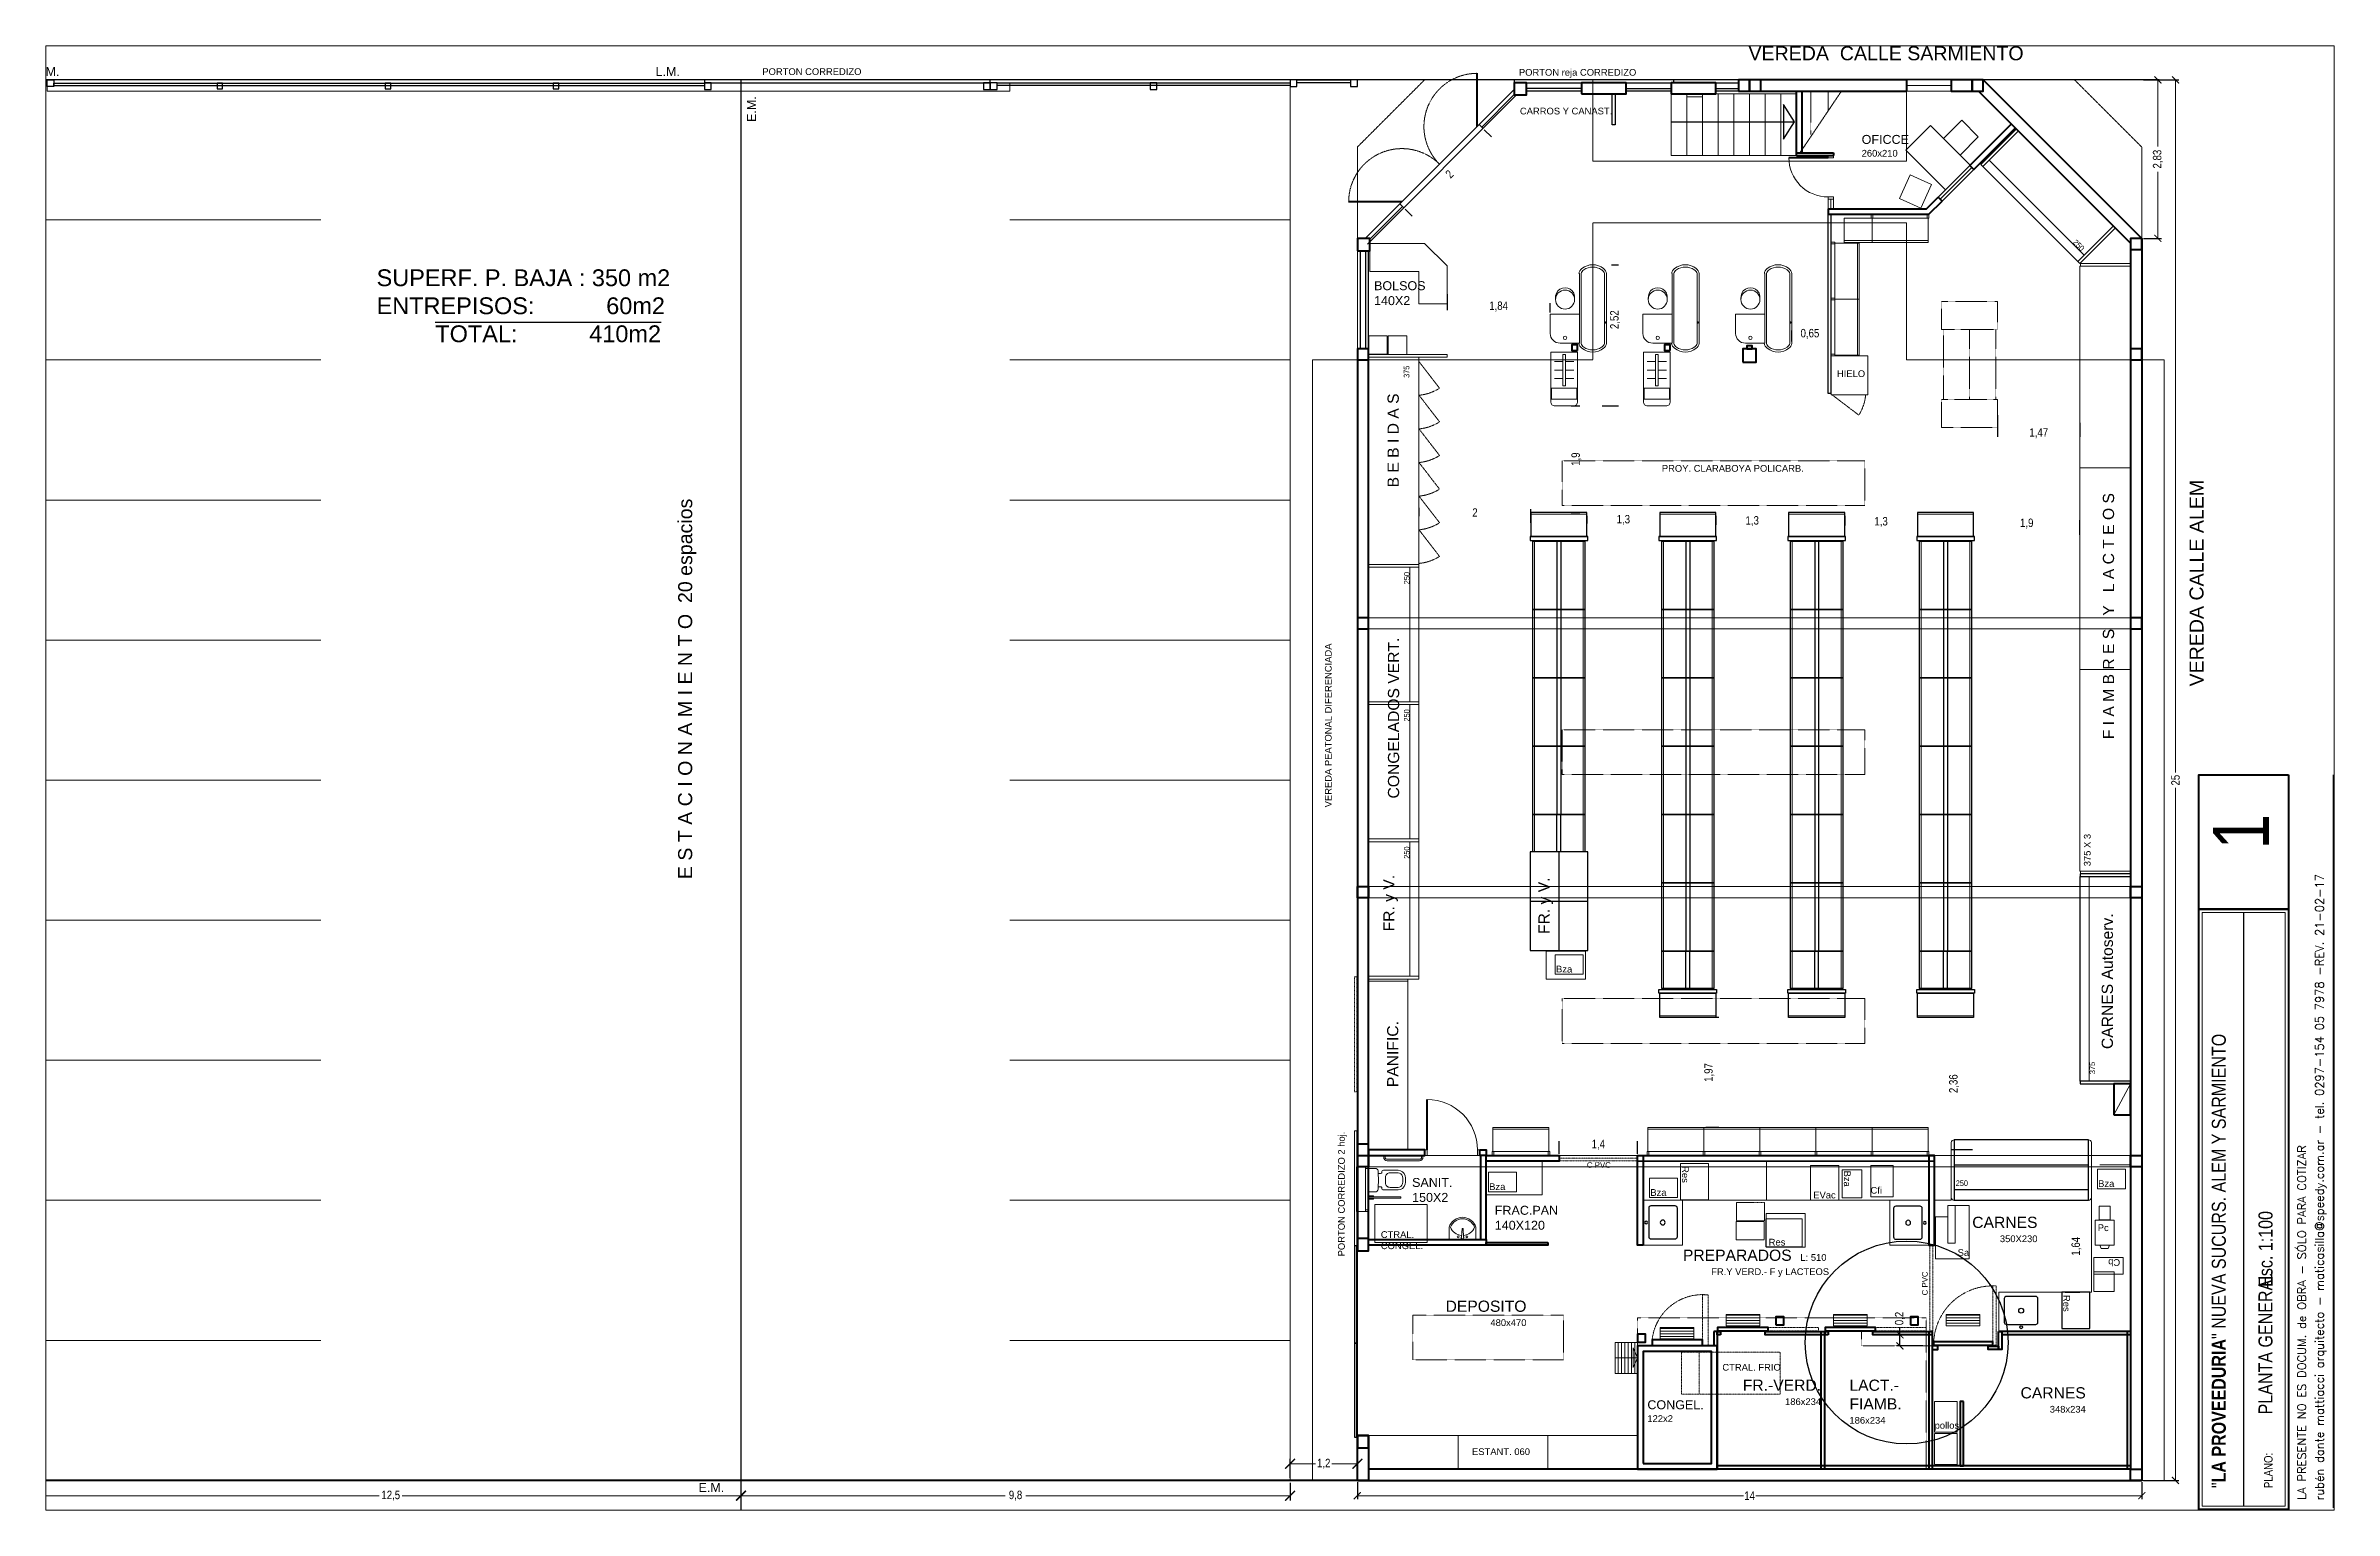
# Paper-space layout 'P.BAJA' of a CAD drawing. Header units: millimetres. Extents: x 0 to 1276, y 0 to 261.
# Drawn here: x 0 to 408.4, y 0 to 261.4 of the extents above; entities outside this region: 2.
# The model-space entities are those that its viewports show. They can reach past a viewport. Long polylines and large blocks are cut down to what shows.
import ezdxf

# ---------------------------------------------------------------- set-up
doc = ezdxf.new("R2010")
doc.units = ezdxf.units.MM
doc.header["$PDMODE"] = 3
doc.linetypes.add('ACAD_ISO02W100', pattern=[15, 12, -3])
doc.linetypes.add('ACAD_ISO04W100', pattern=[30, 24, -3, 0, -3])
for name, color, linetype, lineweight in [('artefactos sanitarios', 7, 'Continuous', 13), ('CAMARAS', 7, 'Continuous', 40), ('CARPINTERIA', 7, 'Continuous', 9), ('COLUMNAS', 7, 'Continuous', 40), ('COTAS', 7, 'Continuous', 13), ('EQUIPAMIENTO', 7, 'Continuous', 15), ('EQUIPAVENTAS', 7, 'Continuous', 18), ('ESCALERA', 7, 'Continuous', 20), ('GONDSinFRIO', 7, 'Continuous', 15), ('MAQ ConFRIO', 7, 'Continuous', 20), ('MESADAS', 7, 'Continuous', 13), ('MUROS020', 7, 'Continuous', 50), ('MUROSYESO', 7, 'Continuous', 40), ('PLANTACOTAS', 7, 'Continuous', 13), ('PROYECCIONES', 7, 'ACAD_ISO02W100', 9)]:
    doc.layers.add(name, color=color, linetype=linetype, lineweight=lineweight)
doc.layers.add('Texto GRAL', color=7, linetype='Continuous')
doc.styles.add('LaProve_Plantas Arquitectura$0$Standard', font='arial.ttf')
doc.styles.add('PLANTAPROVE', font='technic_.ttf')
doc.styles.add('ROTULOPROVE', font='romans.shx')
doc.styles.get("Standard").update_dxf_attribs({"font": 'technic_.ttf', "height": 0.15})
doc.dimstyles.new('ISO-25', dxfattribs={"dimscale": 0.05, "dimtxt": 0.15, "dimasz": 2.5, "dimexe": 1.25, "dimexo": 0.625, "dimtad": 0, "dimtxsty": 'Standard', "dimblk": 'ARCHTICK', "dimcen": 2.5, "dimclrd": 256, "dimclrt": 256, "dimadec": 0, "dimazin": 0, "dimtfac": 1, "dimtmove": 0, "dimatfit": 3, "dimfxl": 1, "dimlwd": -1, "dimarcsym": 0})

psp = doc.layouts.new('P.BAJA')

# ---------------------------------------------------------------- texts
at = {"char_height": 2.5, "attachment_point": 1, "rotation": 90}
for s, insert in [(' PLANTA GENERAL', (394.89, 16.31)), ('VISTAS', (1273.01, 16.42))]:
    psp.add_mtext_dynamic_manual_height_columns(s, width=81.5188, gutter_width=0.15, heights=[0], dxfattribs=dict(at, insert=insert))
at = {"layer": 'PLANTACOTAS', "char_height": 3, "width": 22.8015, "attachment_point": 1, "rotation": 90}
for s, insert in [('\\pi10.955;{\\H3.3333x;1}', (386.77, 106.97)), ('\\pi8.2575;{\\H3.3333x;3}', (1264.45, 106.77))]:
    psp.add_mtext(s, dxfattribs=dict(at, insert=insert))

msp = doc.modelspace()

# ---------------------------------------------------------------- texts
at = {"style": 'PLANTAPROVE'}
msp.add_text('375', height=0.1, rotation=90, dxfattribs=at).set_placement((480.697, 471.073))
msp.add_text('250', height=0.1, dxfattribs=at).set_placement((478.21, 469.076))
at = {"layer": 'EQUIPAVENTAS', "insert": (470.761, 473.574), "char_height": 0.2, "attachment_point": 1, "rotation": 90, "style": 'LaProve_Plantas Arquitectura$0$Standard'}
msp.add_mtext_dynamic_manual_height_columns('FR. y V.', width=2.18215, gutter_width=12.5, heights=[0], dxfattribs=at)
at = {"layer": 'MAQ ConFRIO', "insert": (480.497, 474.783), "char_height": 0.12, "attachment_point": 1, "rotation": 90, "style": 'LaProve_Plantas Arquitectura$0$Standard'}
msp.add_mtext_dynamic_manual_height_columns('375 X 3', width=0.70985, gutter_width=12.5, heights=[0], dxfattribs=at)
at = {"layer": 'Texto GRAL', "style": 'LaProve_Plantas Arquitectura$0$Standard'}
for s, width, heights, insert, char_height, attachment_point in [('VEREDA  CALLE SARMIENTO', 6.4, [0.409], (479.421, 489.42), 0.25, 3), ('L.M.', 0.9496, [0], (443.934, 489.049), 0.16, 1), ('L.M.', 0.9496, [0], (455.007, 489.049), 0.16, 1), ('PORTON CORREDIZO', 2.40692, [0], (456.912, 489.027), 0.12, 1), ('PORTON reja CORREDIZO', 2.40692, [0], (470.414, 489.014), 0.12, 1), ('CARROS Y CANAST.', 1.77749, [0], (470.432, 488.323), 0.12, 1), ('OFICCE\\P{\\H0.75x;260x210}', 0.9496, [0], (476.531, 487.837), 0.16, 1), ('SUPERF. P. BAJA : 350 m2 ENTREPISOS:           60m2\\P         {\\OTOTAL:           410m2}', 6.45733, [0], (450.028, 485.438), 0.3, 1), ('BOLSOS\\P140X2', 0.9496, [0], (467.829, 485.226), 0.16, 1), ('HIELO', 0.9496, [0], (476.09, 483.635), 0.12, 1), ('PROY. CLARABOYA POLICARB.', 3.9597, [0], (475.499, 481.945), 0.12, 3), ('C PVC', 1.77749, [0], (471.628, 469.501), 0.1, 1), ('SANIT. 150X2', 0.9496, [0], (468.508, 469.219), 0.16, 1), ('FRAC.PAN\\P140X120', 0.9496, [0], (469.984, 468.722), 0.16, 1), ('CARNES\\P{\\H0.6x;350X230}', 1.50814, [0], (479.669, 468.527), 0.2, 3), ('CTRAL. CONGEL.', 0.9496, [0], (467.95, 468.269), 0.12, 1), ('PREPARADOS  {\\H0.6x;L: 510  FR.Y VERD.- F y LACTEOS}', 2.71551, [0], (475.95, 467.94), 0.2, 3), ('DEPOSITO\\P{\\H0.6x;480x470}', 1.50814, [0], (470.549, 467.03), 0.2, 3), ('CTRAL. FRIO', 1.3198, [0], (474.045, 465.9), 0.12, 1), ('FR.-VERD.\\P{\\H0.6x;186x234}', 1.50814, [0], (475.807, 465.62), 0.2, 3), ('LACT.- FIAMB.\\P{\\H0.6x;186x234}', 1.26307, [0], (476.313, 465.62), 0.2, 1), ('CONGEL.\\P{\\H0.75x;122x2}', 1.50814, [0], (472.707, 465.251), 0.16, 1), ('CARNES\\P{\\H0.6x;348x234}', 1.50814, [0], (480.531, 465.484), 0.2, 3), ('pollos', 1.50814, [0], (478.271, 464.863), 0.12, 3), ('ESTANT. 060', 1.80373, [0], (469.578, 464.393), 0.12, 1), ('E.M.', 0.9496, [0], (455.774, 463.775), 0.16, 1)]:
    msp.add_mtext_dynamic_manual_height_columns(s, width=width, gutter_width=12.5, heights=heights, dxfattribs=dict(at, insert=insert, char_height=char_height, attachment_point=attachment_point))
at = {"layer": 'Texto GRAL', "rotation": 90, "style": 'LaProve_Plantas Arquitectura$0$Standard'}
for s, width, insert, char_height, attachment_point in [('E.M.', 2.18215, (456.64, 488.068), 0.16, 1), ('\\pi0.028959;B E B I D A S', 1.6998, (468.07, 481.517), 0.2, 1), ('VEREDA CALLE ALEM', 5.44445, (482.382, 477.993), 0.25, 1), ('E S T A C I O N A M I E N T O  20 espacios', 6.83102, (455.41, 474.553), 0.25, 1), ('F I A M B R E S   Y   L A C T E O S', 5.44445, (480.836, 477.051), 0.2, 1), ('VEREDA PEATONAL DIFERENCIADA', 3.71062, (466.952, 475.835), 0.12, 1), ('\\pi0.3774;CONGELADOS VERT.', 3.58877, (468.077, 475.615), 0.2, 1), ('FR. y V.', 2.18215, (467.994, 473.62), 0.2, 1), ('CARNES Autoserv.', 5.44445, (480.815, 471.52), 0.2, 1), ('PANIFIC.', 2.23104, (468.062, 472.02), 0.2, 3), ('PORTON CORREDIZO 2 hoj.', 2.40692, (467.187, 467.82), 0.12, 1), ('C PVC', 1.77749, (477.609, 467.124), 0.1, 1)]:
    msp.add_mtext_dynamic_manual_height_columns(s, width=width, gutter_width=12.5, heights=[0], dxfattribs=dict(at, insert=insert, char_height=char_height, attachment_point=attachment_point))

# ---------------------------------------------------------------- blocks, each defined once
blk = doc.blocks.new('ROTULITO')
blk.add_line((0.3, 16), (106.24, 16))
at = {"lineweight": 50}
blk.add_line((130.84, 0), (0, 0), dxfattribs=at)
at = {"lineweight": 40}
blk.add_lwpolyline([(106.84, 24), (106.84, 8), (-0.3, 8), (-0.3, 24)], close=True, dxfattribs=at)
at = {"lineweight": 13}
blk.add_lwpolyline([(106.24, 23.4), (106.24, 8.6), (0.3, 8.6), (0.3, 23.4)], close=True, dxfattribs=at)
at = {"lineweight": 50}
blk.add_lwpolyline([(130.84, 8), (106.84, 8), (106.84, 24), (130.84, 24)], close=True, dxfattribs=at)
at = {"style": 'ROTULOPROVE'}
for s, p in [('LA PRESENTE NO ES DOCUM. de OBRA - SÓLO PARA COTIZAR', (1.4, 4.9)), ('rubén dante mattiacci arquitecto - maticasilla@speedy.com.ar - tel. 0297-154 05 7978 -REV. 21-02-17', (1.33, 1.73))]:
    blk.add_text(s, height=1.5, dxfattribs=at).set_placement(p)
at = {"insert": (3.52, 21.7), "char_height": 2.5, "attachment_point": 1}
blk.add_mtext_dynamic_manual_height_columns('"{\\fTechnic|b1|i0|c2|p2;LA PROVEEDURIA}" NUEVA SUCURS. ALEM Y SARMIENTO\\P\\P{\\H0.6x;PLANO:  }                                    Esc. 1:100 ', width=102.7252, gutter_width=0.15, heights=[0], dxfattribs=at)
blk = doc.blocks.new('contrapared1M')
at = {"linetype": 'ByBlock'}
blk.add_line((0.015, 0.47), (1.015, 0.47), dxfattribs=at)
for points in [[(0.015, 0.5), (1.015, 0.5), (1.015, 0.07), (0.015, 0.07)], [(0, 0), (0.03, 0), (0.03, 0.07), (0, 0.07)], [(1, 0), (1.03, 0), (1.03, 0.07), (1, 0.07)]]:
    blk.add_lwpolyline(points, close=True, dxfattribs=at)
blk = doc.blocks.new('*D4')
at = {"layer": 'COTAS', "color": 0, "lineweight": -2, "transparency": 16777216}
for p, q in [((468.631, 481.183), (468.631, 481.035)), ((470.628, 480.916), (470.628, 481.16))]:
    blk.add_line(p, q, dxfattribs=at)
at = {"layer": 'Defpoints', "color": 0, "transparency": 16777216}
for p in [(468.631, 481.214), (468.631, 481.097), (470.628, 480.885)]:
    blk.add_point(p, dxfattribs=at)
at = {"layer": 'COTAS', "transparency": 16777216, "insert": (469.63, 481.097), "char_height": 0.15, "attachment_point": 5}
blk.add_mtext('2', dxfattribs=at)
blk = doc.blocks.new('_ArchTick')
at = {"color": 0, "linetype": 'ByBlock', "const_width": 0.15}
blk.add_lwpolyline([(-0.5, -0.5), (0.5, 0.5)], dxfattribs=at)
blk = doc.blocks.new('*D5')
at = {"layer": 'COTAS', "color": 0, "lineweight": -2, "transparency": 16777216}
for p, q in [((471.628, 481.038), (471.628, 480.902)), ((472.928, 481.038), (472.928, 480.902))]:
    blk.add_line(p, q, dxfattribs=at)
at = {"layer": 'Defpoints', "color": 0, "transparency": 16777216}
for p in [(471.628, 481.07), (472.928, 481.07), (472.928, 480.965)]:
    blk.add_point(p, dxfattribs=at)
at = {"layer": 'COTAS', "transparency": 16777216, "insert": (472.278, 480.965), "char_height": 0.15, "attachment_point": 5}
blk.add_mtext('1,3', dxfattribs=at)
blk = doc.blocks.new('*D6')
at = {"layer": 'COTAS', "color": 0, "lineweight": -2, "transparency": 16777216}
for p, q in [((473.928, 481.038), (473.928, 480.88)), ((475.228, 481.038), (475.228, 480.88))]:
    blk.add_line(p, q, dxfattribs=at)
at = {"layer": 'Defpoints', "color": 0, "transparency": 16777216}
for p in [(473.928, 481.07), (475.228, 481.07), (475.228, 480.943)]:
    blk.add_point(p, dxfattribs=at)
at = {"layer": 'COTAS', "transparency": 16777216, "insert": (474.578, 480.943), "char_height": 0.15, "attachment_point": 5}
blk.add_mtext('1,3', dxfattribs=at)
blk = doc.blocks.new('*D7')
at = {"layer": 'COTAS', "color": 0, "lineweight": -2, "transparency": 16777216}
for p, q in [((476.228, 481.038), (476.228, 480.866)), ((477.528, 481.038), (477.528, 480.866))]:
    blk.add_line(p, q, dxfattribs=at)
at = {"layer": 'Defpoints', "color": 0, "transparency": 16777216}
for p in [(476.228, 481.07), (477.528, 481.07), (477.528, 480.928)]:
    blk.add_point(p, dxfattribs=at)
at = {"layer": 'COTAS', "transparency": 16777216, "insert": (476.878, 480.928), "char_height": 0.15, "attachment_point": 5}
blk.add_mtext('1,3', dxfattribs=at)
blk = doc.blocks.new('*D8')
at = {"layer": 'COTAS', "color": 0, "lineweight": -2, "transparency": 16777216}
for p, q in [((478.958, 482.833), (478.958, 482.451)), ((480.426, 482.701), (480.426, 482.451))]:
    blk.add_line(p, q, dxfattribs=at)
at = {"layer": 'Defpoints', "color": 0, "transparency": 16777216}
for p in [(478.958, 482.864), (480.426, 482.732), (480.426, 482.513)]:
    blk.add_point(p, dxfattribs=at)
at = {"layer": 'COTAS', "transparency": 16777216, "insert": (479.692, 482.513), "char_height": 0.15, "attachment_point": 5}
blk.add_mtext('1,47', dxfattribs=at)
blk = doc.blocks.new('*D9')
at = {"layer": 'COTAS', "color": 0, "lineweight": -2, "transparency": 16777216}
for p, q in [((471.345, 483), (471.503, 483)), ((471.345, 481.1), (471.503, 481.1))]:
    blk.add_line(p, q, dxfattribs=at)
at = {"layer": 'Defpoints', "color": 0, "transparency": 16777216}
for p in [(471.314, 483), (471.314, 481.1), (471.44, 481.1)]:
    blk.add_point(p, dxfattribs=at)
at = {"layer": 'COTAS', "transparency": 16777216, "insert": (471.44, 482.05), "char_height": 0.15, "attachment_point": 5, "rotation": 90}
blk.add_mtext('1,9', dxfattribs=at)
blk = doc.blocks.new('*D10')
at = {"layer": 'COTAS', "color": 0, "lineweight": -2, "transparency": 16777216}
for p, q in [((472.069, 485.52), (472.194, 485.52)), ((471.899, 483), (472.194, 483))]:
    blk.add_line(p, q, dxfattribs=at)
at = {"layer": 'Defpoints', "color": 0, "transparency": 16777216}
for p in [(472.038, 485.52), (471.868, 483), (472.132, 483)]:
    blk.add_point(p, dxfattribs=at)
at = {"layer": 'COTAS', "transparency": 16777216, "insert": (472.132, 484.539), "char_height": 0.15, "attachment_point": 5, "rotation": 90}
blk.add_mtext('2,52', dxfattribs=at)
blk = doc.blocks.new('*D11')
at = {"layer": 'COTAS', "color": 0, "lineweight": -2, "transparency": 16777216}
for p, q in [((473.983, 472.085), (473.749, 472.085)), ((473.983, 470.12), (473.749, 470.12))]:
    blk.add_line(p, q, dxfattribs=at)
at = {"layer": 'Defpoints', "color": 0, "transparency": 16777216}
for p in [(474.014, 472.085), (473.812, 470.12), (474.014, 470.12)]:
    blk.add_point(p, dxfattribs=at)
at = {"layer": 'COTAS', "transparency": 16777216, "insert": (473.812, 471.102), "char_height": 0.15, "attachment_point": 5, "rotation": 90}
blk.add_mtext('1,97', dxfattribs=at)
blk = doc.blocks.new('*D12')
at = {"layer": 'COTAS', "color": 0, "lineweight": -2, "transparency": 16777216}
for p, q in [((478.509, 472.085), (478.143, 472.085)), ((478.509, 469.72), (478.143, 469.72))]:
    blk.add_line(p, q, dxfattribs=at)
at = {"layer": 'Defpoints', "color": 0, "transparency": 16777216}
for p in [(478.528, 472.085), (478.181, 469.72), (478.528, 469.72)]:
    blk.add_point(p, dxfattribs=at)
at = {"layer": 'COTAS', "transparency": 16777216, "insert": (478.181, 470.902), "char_height": 0.15, "attachment_point": 5, "rotation": 90}
blk.add_mtext('2,36', dxfattribs=at)
blk = doc.blocks.new('*D13')
at = {"layer": 'COTAS', "color": 0, "lineweight": -2, "transparency": 16777216}
for p, q in [((467.531, 463.789), (467.531, 463.486)), ((481.531, 463.789), (481.531, 463.486))]:
    blk.add_line(p, q, dxfattribs=at)
at = {"layer": 'COTAS', "transparency": 16777216}
for p, q in [((467.531, 463.548), (474.422, 463.548)), ((481.531, 463.548), (474.64, 463.548))]:
    blk.add_line(p, q, dxfattribs=at)
at = {"layer": 'Defpoints', "color": 0, "transparency": 16777216}
for p in [(467.531, 463.82), (481.531, 463.82), (481.531, 463.548)]:
    blk.add_point(p, dxfattribs=at)
at = {"layer": 'COTAS', "transparency": 16777216, "xscale": 0.125, "yscale": 0.125, "zscale": 0.125, "rotation": 180}
blk.add_blockref('_ArchTick', (467.531, 463.548), dxfattribs=at)
at = {"layer": 'COTAS', "transparency": 16777216, "xscale": 0.125, "yscale": 0.125, "zscale": 0.125}
blk.add_blockref('_ArchTick', (481.531, 463.548), dxfattribs=at)
at = {"layer": 'COTAS', "transparency": 16777216, "insert": (474.531, 463.548), "char_height": 0.15, "attachment_point": 5}
blk.add_mtext('14', dxfattribs=at)
blk = doc.blocks.new('*D14')
at = {"layer": 'COTAS', "color": 0, "lineweight": -2, "transparency": 16777216}
for p, q in [((481.562, 488.82), (482.194, 488.82)), ((481.562, 463.82), (482.194, 463.82))]:
    blk.add_line(p, q, dxfattribs=at)
at = {"layer": 'COTAS', "transparency": 16777216}
for p, q in [((482.132, 488.82), (482.132, 476.457)), ((482.132, 463.82), (482.132, 476.182))]:
    blk.add_line(p, q, dxfattribs=at)
at = {"layer": 'Defpoints', "color": 0, "transparency": 16777216}
for p in [(481.531, 488.82), (482.132, 488.82), (481.531, 463.82)]:
    blk.add_point(p, dxfattribs=at)
at = {"layer": 'COTAS', "transparency": 16777216, "xscale": 0.125, "yscale": 0.125, "zscale": 0.125}
for p, rotation in [((482.132, 488.82), 90), ((482.132, 463.82), 270)]:
    blk.add_blockref('_ArchTick', p, dxfattribs=dict(at, rotation=rotation))
at = {"layer": 'COTAS', "transparency": 16777216, "insert": (482.132, 476.32), "char_height": 0.15, "attachment_point": 5, "rotation": 90}
blk.add_mtext('25', dxfattribs=at)
blk = doc.blocks.new('HELAD250')
at = {"lineweight": 5}
blk.add_line((0.737, -1.2), (0.737, 1.2), dxfattribs=at)
for points in [[(0.9, 1.2), (0.9, 1.25), (0, 1.25), (0, 1.2)], [(0, 1.2), (0.9, 1.2), (0.9, -1.2), (0, -1.2)], [(0.9, -1.25), (0.9, -1.2), (0, -1.2), (0, -1.25)]]:
    blk.add_lwpolyline(points, close=True)
at = {"style": 'PLANTAPROVE'}
blk.add_text('250', height=0.1, rotation=90, dxfattribs=at).set_placement((0.732, 0.897))
blk = doc.blocks.new('*D17')
at = {"layer": 'COTAS', "color": 0, "lineweight": -2, "transparency": 16777216}
for p, q in [((456.531, 463.776), (456.531, 463.461)), ((466.331, 463.776), (466.331, 463.461))]:
    blk.add_line(p, q, dxfattribs=at)
at = {"layer": 'COTAS', "transparency": 16777216}
for p, q in [((456.531, 463.548), (461.247, 463.548)), ((466.331, 463.548), (461.615, 463.548))]:
    blk.add_line(p, q, dxfattribs=at)
at = {"layer": 'Defpoints', "color": 0, "transparency": 16777216}
for p in [(456.531, 463.82), (466.331, 463.82), (466.331, 463.548)]:
    blk.add_point(p, dxfattribs=at)
at = {"layer": 'COTAS', "transparency": 16777216, "xscale": 0.175, "yscale": 0.175, "zscale": 0.175, "rotation": 180}
blk.add_blockref('_ArchTick', (456.531, 463.548), dxfattribs=at)
at = {"layer": 'COTAS', "transparency": 16777216, "xscale": 0.175, "yscale": 0.175, "zscale": 0.175}
blk.add_blockref('_ArchTick', (466.331, 463.548), dxfattribs=at)
at = {"layer": 'COTAS', "transparency": 16777216, "insert": (461.431, 463.548), "char_height": 0.15, "attachment_point": 5}
blk.add_mtext('9,8', dxfattribs=at)
blk = doc.blocks.new('HELAD375PUERTAS')
for points in [[(0.9, 3.7), (0.9, 3.75), (0, 3.75), (0, 3.7)], [(0, 0.05), (0, 3.7), (0.9, 3.7), (0.9, 0.05)], [(0.9, 0), (0.9, 0.05), (0, 0.05), (0, 0)]]:
    blk.add_lwpolyline(points, close=True)
at = {"layer": 'PROYECCIONES', "ltscale": 0.02}
for p, q in [((1.267, 3.196), (0.9, 3.671)), ((1.267, 2.596), (0.9, 3.071)), ((1.267, 1.995), (0.9, 2.47)), ((1.267, 1.395), (0.9, 1.87)), ((1.267, 0.795), (0.9, 1.269)), ((1.267, 0.194), (0.9, 0.669))]:
    blk.add_line(p, q, dxfattribs=at)
at = {"layer": 'PROYECCIONES', "lineweight": 9, "ltscale": 0.02}
for centre in [(0.824, 3.891), (0.824, 3.29), (0.824, 2.69), (0.824, 2.09), (0.824, 1.489), (0.824, 0.889)]:
    blk.add_arc(centre, 0.824, 275.2871, 302.5079, dxfattribs=at)
at = {"style": 'PLANTAPROVE'}
blk.add_text('375', height=0.1, rotation=90, dxfattribs=at).set_placement((0.728, 3.38))
blk = doc.blocks.new('CAJA RAPID Fortezza')
for p, q in [((-1.004, 0.515), (-1.004, -0.727)), ((-0.525, 0.515), (-0.525, -0.727)), ((-0.175, 0.515), (-0.525, 0.515)), ((-0.525, 0.501), (-0.525, -0.014)), ((-0.965, 0.377), (-0.965, 0.377)), ((-0.965, 0.002), (-0.965, 0.002)), ((-0.525, -0.534), (-0.525, 0.056)), ((-0.525, 0), (0, 0)), ((0, 0), (0, 0.34)), ((-0.525, -0.727), (-0.514, -0.73))]:
    blk.add_line(p, q)
at = {"lineweight": 9}
for p, q in [((-0.966, 0.518), (-0.966, -0.725)), ((-0.551, 0.518), (-0.551, -0.725))]:
    blk.add_line(p, q, dxfattribs=at)
at = {"lineweight": 5}
for centre, radius in [((-0.265, 0.42), 0.03), ((-0.979, 0.146), 0.011)]:
    blk.add_circle(centre, radius, dxfattribs=at)
blk.add_circle((-0.265, -0.263), 0.17)
for centre, radius, start, end in [((-0.887, 0.508), 0.117, 122.8606, 174.5014), ((-0.758, 0.371), 0.304, 50.5361, 129.4639), ((-0.63, 0.508), 0.117, 3.3374, 57.1394), ((-0.175, 0.34), 0.175, 0, 90), ((-0.265, -0.304), 0.17, 173.0824, 6.9176), ((-0.887, -0.718), 0.117, 185.4986, 237.1394), ((-0.758, -0.581), 0.304, 230.5361, 309.4639), ((-0.63, -0.718), 0.117, 302.8606, 354.5014)]:
    blk.add_arc(centre, radius, start, end)
at = {"lineweight": 9}
for centre, radius, start, end in [((-0.864, 0.496), 0.105, 121.2006, 167.7514), ((-0.758, 0.342), 0.292, 56.7961, 123.2039), ((-0.653, 0.496), 0.105, 12.292, 58.7994), ((-0.864, -0.706), 0.105, 192.2486, 238.7994), ((-0.758, -0.552), 0.292, 236.7961, 303.2039), ((-0.653, -0.706), 0.105, 301.2006, 347.7514)]:
    blk.add_arc(centre, radius, start, end, dxfattribs=at)
blk = doc.blocks.new('Antecaja096')
at = {"lineweight": 9}
for p, q in [((-0.022, -0.17), (-0.171, -0.17)), ((-0.022, -0.319), (-0.171, -0.319)), ((0.023, -0.17), (0.171, -0.17)), ((0.023, -0.319), (0.171, -0.319)), ((-0.022, -0.469), (-0.171, -0.469)), ((0.023, -0.469), (0.171, -0.469))]:
    blk.add_line(p, q, dxfattribs=at)
blk.add_lwpolyline([(-0.165, -0.96), (0.165, -0.96, 0.414214), (0.24, -0.885), (0.24, 0), (-0.24, 0), (-0.24, -0.885, 0.414214)], format="xyb", close=True)
for points in [[(-0.022, -0.6), (-0.022, -0.045), (0.023, -0.045), (0.023, -0.6)], [(-0.225, -0.839), (-0.225, -0.645), (0.225, -0.645), (0.225, -0.839)]]:
    blk.add_lwpolyline(points, close=True, dxfattribs=at)
blk = doc.blocks.new('CAJA RAPIDyAntecaja')
at = {"lineweight": 40}
blk.add_lwpolyline([(0.485, -0.645), (0.485, -0.545), (0.385, -0.545), (0.385, -0.645)], close=True, dxfattribs=at)
at = {"rotation": 180}
blk.add_blockref('CAJA RAPID Fortezza', (0, 0), dxfattribs=at)
at = {"color": 1}
blk.add_blockref('Antecaja096', (0.249, -0.675), dxfattribs=at)
blk = doc.blocks.new('*D23')
at = {"layer": 'COTAS', "color": 0, "lineweight": -2, "transparency": 16777216}
for p, q in [((469.131, 484.992), (469.131, 484.712)), ((470.973, 484.666), (470.973, 484.837))]:
    blk.add_line(p, q, dxfattribs=at)
at = {"layer": 'Defpoints', "color": 0, "transparency": 16777216}
for p in [(469.131, 485.024), (469.131, 484.774), (470.973, 484.635)]:
    blk.add_point(p, dxfattribs=at)
at = {"layer": 'COTAS', "transparency": 16777216, "insert": (470.052, 484.774), "char_height": 0.15, "attachment_point": 5}
blk.add_mtext('1,84', dxfattribs=at)
blk = doc.blocks.new('PMET090')
at = {"lineweight": 40}
blk.add_line((-0.04, -0.1), (-0.04, -1), dxfattribs=at)
for points in [[(-0.94, -0.1), (-0.98, -0.1), (-0.98, 0), (-0.94, 0)], [(-0.04, -0.1), (0, -0.1), (0, 0), (-0.04, 0)]]:
    blk.add_lwpolyline(points, close=True)
at = {"color": 252, "lineweight": 5, "ltscale": 0.01}
blk.add_arc((-0.04, -0.1), 0.9, 180, 270, dxfattribs=at)
blk = doc.blocks.new('Bacha48')
at = {"layer": 'artefactos sanitarios'}
blk.add_lwpolyline([(0.24, -0.222), (0.24, 0), (-0.24, 0), (-0.24, -0.222, 0.727182)], format="xyb", close=True, dxfattribs=at)
blk.add_lwpolyline([(-0.017, -0.073, 0.295376), (-0.214, -0.222, 0.694728), (0.214, -0.222, 0.293752), (0.018, -0.073)], format="xyb", dxfattribs=at)
blk.add_lwpolyline([(-0.019, -0.038), (-0.009, -0.199), (0.008, -0.199), (0.021, -0.038)], dxfattribs=at)
for centre in [(-0.078, -0.049), (0.078, -0.049)]:
    blk.add_circle(centre, 0.0157, dxfattribs=at)
blk.add_arc((0, -0.038), 0.0269, 315.5654, 229.9445, dxfattribs=at)
blk = doc.blocks.new('INOD- LARGO-Planta')
for points in [[(0, 0.21), (0, -0.21), (0.12, -0.21, 0.393021), (0.17, -0.164, 0.017461), (0.175, 0, 0.017461), (0.17, 0.164, 0.393021), (0.12, 0.21)], [(0.383, 0.13), (0.528, 0.13, -0.35685), (0.606, 0.066, -0.100202), (0.606, -0.066, -0.35685), (0.528, -0.13), (0.383, -0.13, -0.414214), (0.303, -0.05), (0.303, 0.05, -0.414214)]]:
    blk.add_lwpolyline(points, format="xyb", close=True)
blk.add_lwpolyline([(0.172, -0.12), (0.216, -0.12, -0.414214), (0.236, -0.14), (0.236, -0.143, 0.414214), (0.268, -0.175), (0.528, -0.175, 0.35685), (0.651, -0.075, 0.100202), (0.651, 0.075, 0.35685), (0.528, 0.175), (0.268, 0.175, 0.414214), (0.236, 0.143), (0.236, 0.14, -0.414214), (0.216, 0.12), (0.172, 0.12)], format="xyb")
blk = doc.blocks.new('INODORO-DISCAP')
at = {"lineweight": 5}
for p in [(0, -0.229), (0.321, 0)]:
    blk.add_line(p, (0, 0), dxfattribs=at)
blk.add_lwpolyline([(0.971, 0), (0.971, -0.033, -0.414214), (0.911, -0.093), (0.331, -0.093, -0.414214), (0.271, -0.033), (0.271, 0), (0.296, 0), (0.296, -0.033, 0.414214), (0.331, -0.068), (0.911, -0.068, 0.414214), (0.946, -0.033), (0.946, 0)], format="xyb", close=True)
at = {"ltscale": 0.5}
blk.add_lwpolyline([(0.086, -0.764), (0.086, -0.778), (0, -0.778), (0, -0.722), (0.086, -0.722), (0.086, -0.736)], dxfattribs=at)
blk.add_lwpolyline([(0, -0.736), (0.567, -0.736, -0.414214), (0.579, -0.748), (0.579, -0.752, -0.414214), (0.567, -0.764), (0, -0.764)], format="xyb", close=True, dxfattribs=at)
blk.add_blockref('INOD- LARGO-Planta', (0, -0.439))
blk = doc.blocks.new('SierraCarne')
for points in [[(0, 0.75), (0.22, 0.75), (0.22, 0.95), (0.6, 0.95), (0.6, 0), (0, 0)], [(0.22, 0.95), (0.35, 0.95), (0.35, 0.282), (0.22, 0.282)]]:
    blk.add_lwpolyline(points, close=True)
at = {"insert": (0.6, 0.171), "char_height": 0.12, "attachment_point": 3, "style": 'LaProve_Plantas Arquitectura$0$Standard'}
blk.add_mtext_dynamic_manual_height_columns('Sa', width=0.42273, gutter_width=12.5, heights=[0], dxfattribs=at)
blk = doc.blocks.new('PicaCarne')
for points in [[(-0.171, 0.507), (0.17, 0.507), (0.17, 0.058), (-0.171, 0.058)], [(-0.101, 0.757), (0.099, 0.757), (0.099, 0.508), (-0.101, 0.508)], [(-0.088, 0.058), (-0.065, 0), (0.065, 0), (0.087, 0.058)]]:
    blk.add_lwpolyline(points, close=True)
at = {"insert": (0.072, 0.43), "char_height": 0.12, "attachment_point": 3, "style": 'LaProve_Plantas Arquitectura$0$Standard'}
blk.add_mtext_dynamic_manual_height_columns('Pc', width=0.42273, gutter_width=12.5, heights=[0], dxfattribs=at)
blk = doc.blocks.new('CortaBife')
for points in [[(-0.361, 0.255), (0, 0.255), (0, 0.605), (-0.361, 0.605)], [(-0.52, 0), (0, 0), (0, 0.3), (-0.52, 0.3)]]:
    blk.add_lwpolyline(points, close=True)
at = {"insert": (-0.255, 0.15), "char_height": 0.12, "attachment_point": 3, "style": 'LaProve_Plantas Arquitectura$0$Standard'}
blk.add_mtext_dynamic_manual_height_columns('Cb', width=0.42273, gutter_width=12.5, heights=[0], dxfattribs=at)
blk = doc.blocks.new('Resinite')
blk.add_lwpolyline([(0, -0.25), (0.65, -0.25), (0.65, 0.25), (0, 0.25)], close=True)
at = {"insert": (0.348, -0.104), "char_height": 0.12, "attachment_point": 3, "style": 'LaProve_Plantas Arquitectura$0$Standard'}
blk.add_mtext_dynamic_manual_height_columns('Res', width=0.42273, gutter_width=12.5, heights=[0], dxfattribs=at)
blk = doc.blocks.new('Balanza')
blk.add_lwpolyline([(-0.5, 0.175), (0, 0.175), (0, -0.175), (-0.5, -0.175)], close=True)
at = {"insert": (-0.198, -0.023), "char_height": 0.12, "attachment_point": 3, "style": 'LaProve_Plantas Arquitectura$0$Standard'}
blk.add_mtext_dynamic_manual_height_columns('Bza', width=0.42273, gutter_width=12.5, heights=[0], dxfattribs=at)
blk = doc.blocks.new('rejasPiso060')
at = {"lineweight": 5}
h = blk.add_hatch(dxfattribs=at)
h.set_pattern_fill('LINE', color=251, scale=0.015, style=0)
h.paths.add_polyline_path([(0.6, 0), (0, 0), (0, 0.2), (0.6, 0.2)])
at = {"lineweight": 13}
blk.add_lwpolyline([(0.6, 0), (0, 0), (0, 0.2), (0.6, 0.2)], close=True, dxfattribs=at)
blk = doc.blocks.new('BACHA60-50')
blk.add_lwpolyline([(0.551, -0.26), (0.551, 0.26, 0.414214), (0.511, 0.3), (0.091, 0.3, 0.414214), (0.051, 0.26), (0.051, -0.26, 0.414214), (0.091, -0.3), (0.511, -0.3, 0.414214)], format="xyb", close=True)
for centre, radius in [((0, 0), 0.025), ((0.296, 0), 0.0436)]:
    blk.add_circle(centre, radius)
blk = doc.blocks.new('*D41')
at = {"layer": 'COTAS', "color": 0, "lineweight": -2, "transparency": 16777216}
for p, q in [((471.131, 469.651), (471.131, 469.874)), ((472.531, 469.651), (472.531, 469.874))]:
    blk.add_line(p, q, dxfattribs=at)
at = {"layer": 'Defpoints', "color": 0, "transparency": 16777216}
for p in [(472.531, 469.811), (471.131, 469.62), (472.531, 469.62)]:
    blk.add_point(p, dxfattribs=at)
at = {"layer": 'COTAS', "transparency": 16777216, "insert": (471.831, 469.811), "char_height": 0.15, "attachment_point": 5}
blk.add_mtext('1,4', dxfattribs=at)
blk = doc.blocks.new('PPLACA070')
at = {"lineweight": 40}
blk.add_line((0.04, -0.1), (0.04, -0.8), dxfattribs=at)
for points in [[(0, -0.1), (0.04, -0.1), (0.04, 0), (0, 0)], [(0.74, -0.1), (0.78, -0.1), (0.78, 0), (0.74, 0)]]:
    blk.add_lwpolyline(points, close=True)
at = {"color": 252, "lineweight": 5, "ltscale": 0.01}
blk.add_arc((0.04, -0.1), 0.7, 270, 360, dxfattribs=at)
blk = doc.blocks.new('CortaFiamb')
blk.add_lwpolyline([(-0.4, 0), (0, 0), (0, 0.56), (-0.4, 0.56)], close=True)
at = {"insert": (-0.199, 0.179), "char_height": 0.12, "attachment_point": 3, "style": 'LaProve_Plantas Arquitectura$0$Standard'}
blk.add_mtext_dynamic_manual_height_columns('Cfi', width=0.42273, gutter_width=12.5, heights=[0], dxfattribs=at)
blk = doc.blocks.new('EnvVacio')
blk.add_lwpolyline([(-0.25, -0.62), (0.25, -0.62), (0.25, 0), (-0.25, 0)], close=True)
at = {"insert": (0.197, -0.466), "char_height": 0.12, "attachment_point": 3, "style": 'LaProve_Plantas Arquitectura$0$Standard'}
blk.add_mtext_dynamic_manual_height_columns('EVac', width=0.42273, gutter_width=12.5, heights=[0], dxfattribs=at)
blk = doc.blocks.new('*D46')
at = {"layer": 'COTAS', "color": 0, "lineweight": -2, "transparency": 16777216}
for p, q in [((475.285, 484.151), (475.285, 484.347)), ((475.931, 484.151), (475.931, 484.347))]:
    blk.add_line(p, q, dxfattribs=at)
at = {"layer": 'Defpoints', "color": 0, "transparency": 16777216}
for p in [(475.285, 484.12), (475.931, 484.285), (475.931, 484.12)]:
    blk.add_point(p, dxfattribs=at)
at = {"layer": 'COTAS', "transparency": 16777216, "insert": (475.608, 484.285), "char_height": 0.15, "attachment_point": 5}
blk.add_mtext('0,65', dxfattribs=at)
blk = doc.blocks.new('*D57')
at = {"layer": 'COTAS', "color": 0, "lineweight": -2, "transparency": 16777216}
for p, q in [((444.031, 463.776), (444.031, 463.461)), ((456.531, 463.776), (456.531, 463.461))]:
    blk.add_line(p, q, dxfattribs=at)
at = {"layer": 'COTAS', "transparency": 16777216}
for p, q in [((444.031, 463.548), (450.075, 463.548)), ((456.531, 463.548), (450.487, 463.548))]:
    blk.add_line(p, q, dxfattribs=at)
at = {"layer": 'Defpoints', "color": 0, "transparency": 16777216}
for p in [(444.031, 463.82), (456.531, 463.82), (456.531, 463.548)]:
    blk.add_point(p, dxfattribs=at)
at = {"layer": 'COTAS', "transparency": 16777216, "xscale": 0.175, "yscale": 0.175, "zscale": 0.175, "rotation": 180}
blk.add_blockref('_ArchTick', (444.031, 463.548), dxfattribs=at)
at = {"layer": 'COTAS', "transparency": 16777216, "xscale": 0.175, "yscale": 0.175, "zscale": 0.175}
blk.add_blockref('_ArchTick', (456.531, 463.548), dxfattribs=at)
at = {"layer": 'COTAS', "transparency": 16777216, "insert": (450.281, 463.548), "char_height": 0.15, "attachment_point": 5}
blk.add_mtext('12,5', dxfattribs=at)
blk = doc.blocks.new('*D61')
at = {"layer": 'COTAS', "color": 0, "lineweight": -2, "transparency": 16777216}
for p, q in [((481.562, 488.82), (481.88, 488.82)), ((481.562, 485.99), (481.88, 485.99))]:
    blk.add_line(p, q, dxfattribs=at)
at = {"layer": 'COTAS', "transparency": 16777216}
for p, q in [((481.818, 488.82), (481.818, 487.632)), ((481.818, 485.99), (481.818, 487.178))]:
    blk.add_line(p, q, dxfattribs=at)
at = {"layer": 'Defpoints', "color": 0, "lineweight": 13, "transparency": 16777216}
for p in [(481.531, 488.82), (481.818, 488.82), (481.531, 485.99)]:
    blk.add_point(p, dxfattribs=at)
at = {"layer": 'COTAS', "transparency": 16777216, "xscale": 0.125, "yscale": 0.125, "zscale": 0.125}
for p, rotation in [((481.818, 488.82), 90), ((481.818, 485.99), 270)]:
    blk.add_blockref('_ArchTick', p, dxfattribs=dict(at, rotation=rotation))
at = {"layer": 'COTAS', "transparency": 16777216, "insert": (481.818, 487.405), "char_height": 0.15, "attachment_point": 5, "rotation": 90}
blk.add_mtext('2,83', dxfattribs=at)
blk = doc.blocks.new('*D62')
at = {"layer": 'COTAS', "color": 0, "lineweight": -2, "transparency": 16777216}
for p, q in [((469.797, 487.929), (469.925, 487.802)), ((468.383, 486.515), (468.511, 486.387))]:
    blk.add_line(p, q, dxfattribs=at)
at = {"layer": 'Defpoints', "color": 0, "transparency": 16777216}
for p in [(469.775, 487.951), (469.881, 487.846), (468.361, 486.537)]:
    blk.add_point(p, dxfattribs=at)
at = {"layer": 'COTAS', "transparency": 16777216, "insert": (469.174, 487.139), "char_height": 0.15, "attachment_point": 5, "rotation": 45}
blk.add_mtext('2', dxfattribs=at)
blk = doc.blocks.new('*D73')
at = {"layer": 'COTAS', "color": 0, "lineweight": -2, "transparency": 16777216}
for p, q in [((480.133, 468.82), (480.427, 468.82)), ((480.162, 467.18), (480.427, 467.18))]:
    blk.add_line(p, q, dxfattribs=at)
at = {"layer": 'Defpoints', "color": 0, "transparency": 16777216}
for p in [(480.102, 468.82), (480.131, 467.18), (480.365, 467.18)]:
    blk.add_point(p, dxfattribs=at)
at = {"layer": 'COTAS', "transparency": 16777216, "insert": (480.365, 468), "char_height": 0.15, "attachment_point": 5, "rotation": 90}
blk.add_mtext('1,64', dxfattribs=at)
blk = doc.blocks.new('Puntera1M')
at = {"lineweight": 9}
blk.add_line((0.5, 0.485), (-0.5, 0.485), dxfattribs=at)
for points in [[(-0.5, 0.515), (-0.5, 0.085), (0.5, 0.085), (0.5, 0.515)], [(-0.515, 0.085), (-0.515, 0.015), (0.515, 0.015), (0.515, 0.085)]]:
    blk.add_lwpolyline(points, close=True)
blk.add_lwpolyline([(0.465, 0.015), (0.465, 0), (-0.465, 0), (-0.465, 0.015)], close=True, dxfattribs=at)
blk = doc.blocks.new('Gond-122M')
at = {"lineweight": 9}
for p, q in [((-0.435, 1.22), (-0.435, 0)), ((0.435, 0), (0.435, 1.22))]:
    blk.add_line(p, q, dxfattribs=at)
for p, q in [((-0.035, 1.22), (-0.035, 0)), ((0.035, 1.22), (0.035, 0))]:
    blk.add_line(p, q)
blk.add_lwpolyline([(-0.465, 1.22), (0.465, 1.22), (0.465, 0), (-0.465, 0)], close=True)
blk = doc.blocks.new('Gond-mitad')
at = {"linetype": 'ByBlock', "lineweight": 9}
for p, q in [((-0.435, 0), (-0.435, 0.665)), ((0.435, 0), (0.435, 0.665))]:
    blk.add_line(p, q, dxfattribs=at)
at = {"linetype": 'ByBlock'}
for p, q in [((-0.035, 0), (-0.035, 0.665)), ((0.035, 0), (0.035, 0.665))]:
    blk.add_line(p, q, dxfattribs=at)
blk.add_lwpolyline([(-0.465, 0.665), (0.465, 0.665), (0.465, 0), (-0.465, 0)], close=True)
blk = doc.blocks.new('GOND 6ymedioMod')
at = {"color": 4}
for name, p in [('Puntera1M', (0, 8.5)), ('Gond-122M', (0, 7.28)), ('Gond-122M', (0, 6.06)), ('Gond-122M', (0, 4.84)), ('Gond-122M', (0, 3.62)), ('Gond-122M', (0, 2.4)), ('Gond-122M', (0, 1.18)), ('Gond-mitad', (0, 0.515))]:
    blk.add_blockref(name, p, dxfattribs=at)
at = {"color": 4, "xscale": -1, "rotation": 180}
blk.add_blockref('Puntera1M', (0, 0.515), dxfattribs=at)
blk = doc.blocks.new('*D79')
at = {"layer": 'COTAS', "color": 0, "lineweight": -2, "transparency": 16777216}
for p, q in [((466.331, 463.864), (466.331, 464.206)), ((467.531, 463.864), (467.531, 464.206))]:
    blk.add_line(p, q, dxfattribs=at)
at = {"layer": 'COTAS', "transparency": 16777216}
for p, q in [((466.331, 464.118), (466.785, 464.118)), ((467.531, 464.118), (467.077, 464.118))]:
    blk.add_line(p, q, dxfattribs=at)
at = {"layer": 'Defpoints', "color": 0, "transparency": 16777216}
for p in [(466.331, 464.118), (466.331, 463.82), (467.531, 463.82)]:
    blk.add_point(p, dxfattribs=at)
at = {"layer": 'COTAS', "transparency": 16777216, "xscale": 0.175, "yscale": 0.175, "zscale": 0.175, "rotation": 180}
blk.add_blockref('_ArchTick', (466.331, 464.118), dxfattribs=at)
at = {"layer": 'COTAS', "transparency": 16777216, "xscale": 0.175, "yscale": 0.175, "zscale": 0.175}
blk.add_blockref('_ArchTick', (467.531, 464.118), dxfattribs=at)
at = {"layer": 'COTAS', "transparency": 16777216, "insert": (466.931, 464.118), "char_height": 0.15, "attachment_point": 5}
blk.add_mtext('1,2', dxfattribs=at)
blk = doc.blocks.new('*D85')
at = {"layer": 'COTAS', "color": 0, "lineweight": -2, "transparency": 16777216}
for p, q in [((478.528, 480.701), (478.528, 480.963)), ((480.426, 480.701), (480.426, 480.963))]:
    blk.add_line(p, q, dxfattribs=at)
at = {"layer": 'Defpoints', "color": 0, "transparency": 16777216}
for p in [(480.426, 480.9), (478.528, 480.67), (480.426, 480.67)]:
    blk.add_point(p, dxfattribs=at)
at = {"layer": 'COTAS', "transparency": 16777216, "insert": (479.477, 480.9), "char_height": 0.15, "attachment_point": 5}
blk.add_mtext('1,9', dxfattribs=at)
blk = doc.blocks.new('*D93')
at = {"color": 0, "lineweight": -2, "transparency": 16777216}
for p, q in [((477.621, 466.42), (477.152, 466.42)), ((477.621, 466.22), (477.152, 466.22))]:
    blk.add_line(p, q, dxfattribs=at)
at = {"transparency": 16777216}
for p, q in [((477.214, 466.42), (477.214, 466.545)), ((477.214, 466.22), (477.214, 466.42))]:
    blk.add_line(p, q, dxfattribs=at)
at = {"layer": 'Defpoints', "color": 0, "transparency": 16777216}
for p in [(477.214, 466.42), (477.652, 466.42), (477.652, 466.22)]:
    blk.add_point(p, dxfattribs=at)
at = {"transparency": 16777216, "xscale": 0.125, "yscale": 0.125, "zscale": 0.125}
for p, rotation in [((477.214, 466.42), 90), ((477.214, 466.22), 270)]:
    blk.add_blockref('_ArchTick', p, dxfattribs=dict(at, rotation=rotation))
at = {"transparency": 16777216, "insert": (477.214, 466.711), "char_height": 0.15, "attachment_point": 5, "rotation": 90}
blk.add_mtext('0,2', dxfattribs=at)

# ---------------------------------------------------------------- dimensions: what is measured, and where the dimension line sits
at = {"color": 20}
dim = msp.add_linear_dim(base=(477.214, 466.42), p1=(477.652, 466.22), p2=(477.652, 466.42), angle=90, dimstyle='ISO-25', dxfattribs=at)
dim.commit()
dim.dimension.update_dxf_attribs({"geometry": '*D93', "text_midpoint": (477.214, 466.711)})
at = {"layer": 'COTAS'}
for base, p1, picture, middle in [((482.132, 488.82), (481.531, 463.82), '*D14', (482.132, 476.32)), ((481.818, 488.82), (481.531, 485.99), '*D61', (481.818, 487.405))]:
    dim = msp.add_linear_dim(base=base, p1=p1, p2=(481.531, 488.82), angle=90, dimstyle='ISO-25', dxfattribs=at)
    dim.commit()
    dim.dimension.update_dxf_attribs({"geometry": picture, "text_midpoint": middle})
dim = msp.add_aligned_dim(p1=(468.361, 486.537), p2=(469.775, 487.951), distance=-0.149, dimstyle='ISO-25', override={"dimsd1": 1, "dimsd2": 1}, dxfattribs=at)
dim.commit()
dim.dimension.update_dxf_attribs({"geometry": '*D62', "text_midpoint": (469.174, 487.139)})
dim = msp.add_linear_dim(base=(472.132, 483), p1=(472.038, 485.52), p2=(471.868, 483), angle=90, dimstyle='ISO-25', override={"dimsd1": 1, "dimsd2": 1}, dxfattribs=at)
dim.commit()
dim.dimension.update_dxf_attribs({"geometry": '*D10', "text_midpoint": (472.132, 484.539), "dimtype": 160})
for base, p1, p2, override, picture, middle in [((469.131, 484.774), (470.973, 484.635), (469.131, 485.024), {"dimsd1": 1, "dimsd2": 1}, '*D23', (470.052, 484.774)), ((475.931, 484.285), (475.285, 484.12), (475.931, 484.12), {"dimsd1": 1, "dimsd2": 1}, '*D46', (475.608, 484.285)), ((480.426, 482.513), (478.958, 482.864), (480.426, 482.732), {"dimsd1": 1, "dimsd2": 1}, '*D8', (479.692, 482.513)), ((468.631, 481.097), (470.628, 480.885), (468.631, 481.214), {"dimsd1": 1, "dimsd2": 1}, '*D4', (469.63, 481.097)), ((472.928, 480.965), (471.628, 481.07), (472.928, 481.07), {"dimsd1": 1, "dimsd2": 1}, '*D5', (472.278, 480.965)), ((475.228, 480.943), (473.928, 481.07), (475.228, 481.07), {"dimsd1": 1, "dimsd2": 1}, '*D6', (474.578, 480.943)), ((477.528, 480.928), (476.228, 481.07), (477.528, 481.07), {"dimsd1": 1, "dimsd2": 1}, '*D7', (476.878, 480.928)), ((480.426, 480.9), (478.528, 480.67), (480.426, 480.67), {"dimsd1": 1, "dimsd2": 1}, '*D85', (479.477, 480.9)), ((472.531, 469.811), (471.131, 469.62), (472.531, 469.62), {"dimsd1": 1, "dimsd2": 1}, '*D41', (471.831, 469.811)), ((466.331, 464.118), (467.531, 463.82), (466.331, 463.82), {"dimscale": 0.07}, '*D79', (466.931, 464.118)), ((456.531, 463.548), (444.031, 463.82), (456.531, 463.82), {"dimscale": 0.07}, '*D57', (450.281, 463.548)), ((466.331, 463.548), (456.531, 463.82), (466.331, 463.82), {"dimscale": 0.07}, '*D17', (461.431, 463.548))]:
    dim = msp.add_linear_dim(base=base, p1=p1, p2=p2, dimstyle='ISO-25', override=override, dxfattribs=at)
    dim.commit()
    dim.dimension.update_dxf_attribs({"geometry": picture, "text_midpoint": middle})
for base, p1, p2, override, picture, middle in [((471.44, 481.1), (471.314, 483), (471.314, 481.1), {"dimsd1": 1, "dimsd2": 1}, '*D9', (471.44, 482.05)), ((473.81186, 470.11967), (474.01385, 472.08474), (474.01385, 470.11967), {"dimsd1": 1, "dimsd2": 1}, '*D11', (473.81186, 471.10221)), ((478.181, 469.7198), (478.5282, 472.0847), (478.5282, 469.7198), {"dimscale": 0.03, "dimsd1": 1, "dimsd2": 1}, '*D12', (478.181, 470.9023)), ((480.365, 467.18), (480.102, 468.82), (480.131, 467.18), {"dimsd1": 1, "dimsd2": 1}, '*D73', (480.365, 468))]:
    dim = msp.add_linear_dim(base=base, p1=p1, p2=p2, angle=90, dimstyle='ISO-25', override=override, dxfattribs=at)
    dim.commit()
    dim.dimension.update_dxf_attribs({"geometry": picture, "text_midpoint": middle})
dim = msp.add_linear_dim(base=(481.531, 463.548), p1=(467.531, 463.82), p2=(481.531, 463.82), dimstyle='ISO-25', dxfattribs=at)
dim.commit()
dim.dimension.update_dxf_attribs({"geometry": '*D13', "text_midpoint": (474.531, 463.548), "dimtype": 160})

# ---------------------------------------------------------------- linework, layer by layer
at = {"linetype": 'ACAD_ISO04W100', "ltscale": 0.05}
for p, q in [((481.841, 488.82), (443.378, 488.82)), ((456.531, 488.82), (456.531, 463.209))]:
    msp.add_line(p, q, dxfattribs=at)
at = {"lineweight": 40}
for p, q in [((444.031, 463.82), (444.031, 488.82)), ((456.531, 463.82), (444.031, 463.82)), ((467.531, 463.82), (456.531, 463.82))]:
    msp.add_line(p, q, dxfattribs=at)
at = {"lineweight": 15}
for p, q in [((466.331, 488.82), (466.331, 463.82)), ((444.031, 486.32), (449.031, 486.32)), ((461.331, 486.32), (466.331, 486.32)), ((444.031, 483.82), (449.031, 483.82)), ((461.331, 483.82), (466.331, 483.82)), ((444.031, 481.32), (449.031, 481.32)), ((461.331, 481.32), (466.331, 481.32)), ((444.031, 478.82), (449.031, 478.82)), ((461.331, 478.82), (466.331, 478.82)), ((444.031, 476.32), (449.031, 476.32)), ((461.331, 476.32), (466.331, 476.32)), ((444.031, 473.82), (449.031, 473.82)), ((461.331, 473.82), (466.331, 473.82)), ((444.031, 471.32), (449.031, 471.32)), ((461.331, 471.32), (466.331, 471.32)), ((444.031, 468.82), (449.031, 468.82)), ((461.331, 468.82), (466.331, 468.82)), ((444.031, 466.32), (449.031, 466.32)), ((461.331, 466.32), (466.331, 466.32))]:
    msp.add_line(p, q, dxfattribs=at)
at = {"color": 4}
msp.add_line((467.77, 485.946), (467.712, 485.888), dxfattribs=at)
at = {"lineweight": 5}
msp.add_line((480.593, 474.598), (480.593, 470.948), dxfattribs=at)
at = {"lineweight": 15}
msp.add_lwpolyline([(444.151, 488.76), (444.151, 488.62), (461.331, 488.62), (461.331, 488.77)], dxfattribs=at)
for points in [[(472.131, 488.57), (472.131, 488.02), (472.081, 488.02), (472.081, 488.57)], [(480.43, 474.648), (480.43, 474.598), (481.33, 474.598), (481.33, 474.648)], [(481.33, 470.948), (480.43, 470.948), (480.43, 474.598), (481.33, 474.598)], [(480.43, 470.948), (480.43, 470.898), (481.33, 470.898), (481.33, 470.948)], [(480.581, 469.9), (478.181, 469.9), (478.181, 468.82), (480.581, 468.82)], [(480.581, 469.45), (478.181, 469.45), (478.181, 469.015), (480.581, 469.015)]]:
    msp.add_lwpolyline(points, close=True)
for points in [[(473.131, 488.07), (475.331, 488.07), (475.136, 488.381), (475.136, 487.759), (475.331, 488.07)], [(475.981, 486.42), (475.981, 483.22), (475.931, 483.22), (475.931, 486.42)]]:
    msp.add_lwpolyline(points)
at = {"color": 20, "lineweight": 30}
msp.add_circle((477.334, 466.282), 1.811, dxfattribs=at)
at = {"layer": 'CAMARAS'}
for p, q in [((473.891, 466.48), (473.891, 466.22)), ((473.951, 466.48), (473.891, 466.48)), ((473.951, 466.48), (473.951, 464.02)), ((475.811, 464.02), (475.811, 466.48)), ((475.871, 464.02), (475.871, 466.48)), ((477.731, 466.48), (477.731, 464.02)), ((477.791, 466.48), (477.791, 464.02)), ((481.331, 466.48), (478.971, 466.48)), ((481.331, 466.42), (479.031, 466.42)), ((481.271, 466.48), (481.271, 464.02)), ((481.331, 464.08), (473.951, 464.08))]:
    msp.add_line(p, q, dxfattribs=at)
at = {"layer": 'CAMARAS', "linetype": 'ACAD_ISO04W100', "lineweight": 5, "ltscale": 0.01}
for points in [[(472.531, 469.57), (471.131, 469.57), (471.131, 469.523), (472.531, 469.523)], [(477.75, 466.493), (477.8, 466.493), (477.8, 468.02), (477.75, 468.02)]]:
    msp.add_lwpolyline(points, close=True, dxfattribs=at)
at = {"layer": 'CAMARAS', "linetype": 'ACAD_ISO02W100', "lineweight": 5, "ltscale": 0.01}
for points in [[(478.874, 467.292), (478.874, 466.233), (478.934, 466.233), (478.934, 467.292)], [(473.692, 467.131), (473.692, 466.231), (473.792, 466.231), (473.792, 467.131)], [(474.861, 466.493), (475.761, 466.493), (475.761, 466.553), (474.861, 466.553)], [(476.781, 466.493), (477.681, 466.493), (477.681, 466.553), (476.781, 466.553)], [(473.318, 466.109), (473.632, 466.109), (473.632, 465.359), (473.318, 465.359)], [(475.078, 466.109), (473.632, 466.109), (473.632, 465.359), (475.078, 465.359)]]:
    msp.add_lwpolyline(points, close=True, dxfattribs=at)
at = {"layer": 'CAMARAS'}
for points in [[(474.011, 466.42), (473.951, 466.42), (473.951, 466.48), (474.011, 466.48)], [(473.961, 466.493), (474.861, 466.493), (474.861, 466.553), (473.961, 466.553)], [(474.811, 466.48), (475.871, 466.48), (475.871, 466.42), (474.811, 466.42)], [(475.931, 466.42), (475.871, 466.42), (475.871, 466.48), (475.931, 466.48)], [(475.881, 466.493), (476.781, 466.493), (476.781, 466.553), (475.881, 466.553)], [(476.731, 466.48), (477.791, 466.48), (477.791, 466.42), (476.731, 466.42)], [(478.971, 466.48), (479.031, 466.48), (479.031, 466.159), (478.971, 466.159)], [(472.531, 464.02), (473.951, 464.02), (473.951, 466.22), (472.531, 466.22)], [(472.631, 464.12), (473.851, 464.12), (473.851, 466.12), (472.631, 466.12)], [(472.792, 466.231), (473.692, 466.231), (473.692, 466.331), (472.792, 466.331)], [(477.791, 466.16), (477.891, 466.16), (477.891, 466.22), (477.791, 466.22)], [(477.815, 466.233), (478.874, 466.233), (478.874, 466.293), (477.815, 466.293)], [(478.971, 466.159), (478.791, 466.159), (478.791, 466.219), (478.971, 466.219)], [(478.351, 465.23), (478.291, 465.23), (478.291, 464.08), (478.351, 464.08)]]:
    msp.add_lwpolyline(points, close=True, dxfattribs=at)
at = {"layer": 'CAMARAS', "linetype": 'ACAD_ISO02W100', "lineweight": 5, "ltscale": 0.01}
for centre, radius, start, end in [((478.871, 466.237), 1.056, 89.8188, 176.9334), ((473.692, 466.231), 0.906, 83.6598, 173.6598)]:
    msp.add_arc(centre, radius, start, end, dxfattribs=at)
at = {"layer": 'CARPINTERIA', "lineweight": 40}
for p, q in [((469.669, 487.987), (469.669, 488.937)), ((468.326, 486.643), (467.376, 486.643))]:
    msp.add_line(p, q, dxfattribs=at)
at = {"layer": 'CARPINTERIA'}
for p, q in [((470.331, 488.648), (467.672, 485.99)), ((470.374, 488.55), (467.751, 485.927)), ((477.331, 488.72), (478.131, 488.72)), ((469.775, 487.951), (469.704, 488.022)), ((477.895, 486.725), (478.46, 487.291)), ((478.496, 487.255), (477.93, 486.689)), ((477.965, 486.654), (478.531, 487.22)), ((468.361, 486.537), (468.29, 486.608)), ((475.931, 486.52), (475.931, 486.698)), ((475.981, 486.69), (475.981, 486.52)), ((476.031, 486.698), (476.031, 486.52)), ((467.677, 468.65), (467.677, 469.39))]:
    msp.add_line(p, q, dxfattribs=at)
at = {"layer": 'CARPINTERIA', "lineweight": 30}
for p, q in [((469.75, 487.977), (470.331, 488.558)), ((470.551, 488.67), (471.531, 488.67)), ((472.331, 488.664), (473.131, 488.664)), ((473.931, 488.665), (474.331, 488.665)), ((468.336, 486.562), (467.751, 485.978)), ((467.68, 484.02), (467.68, 485.77))]:
    msp.add_line(p, q, dxfattribs=at)
for points in [[(444.271, 488.7), (444.151, 488.7), (444.151, 488.82), (444.271, 488.82)], [(444.271, 488.761), (455.881, 488.761), (455.881, 488.711), (444.271, 488.711)], [(447.181, 488.661), (447.281, 488.661), (447.281, 488.761), (447.181, 488.761)], [(450.181, 488.661), (450.281, 488.661), (450.281, 488.761), (450.181, 488.761)], [(453.181, 488.661), (453.281, 488.661), (453.281, 488.761), (453.181, 488.761)], [(455.881, 488.77), (460.981, 488.77), (460.981, 488.82), (455.881, 488.82)], [(455.881, 488.65), (456.001, 488.65), (456.001, 488.77), (455.881, 488.77)], [(460.861, 488.65), (460.981, 488.65), (460.981, 488.77), (460.861, 488.77)], [(460.981, 488.65), (461.101, 488.65), (461.101, 488.77), (460.981, 488.77)], [(461.101, 488.77), (466.331, 488.77), (466.331, 488.72), (461.101, 488.72)], [(463.831, 488.65), (463.951, 488.65), (463.951, 488.77), (463.831, 488.77)], [(466.331, 488.7), (466.451, 488.7), (466.451, 488.82), (466.331, 488.82)], [(466.451, 488.82), (467.411, 488.82), (467.411, 488.77), (466.451, 488.77)], [(467.411, 488.7), (467.531, 488.7), (467.531, 488.82), (467.411, 488.82)], [(470.331, 488.77), (473.181, 488.77), (473.181, 488.82), (470.331, 488.82)], [(467.479, 466.27), (467.519, 466.27), (467.519, 468.008), (467.479, 468.008)], [(467.479, 464.593), (467.519, 464.593), (467.519, 466.27), (467.479, 466.27)]]:
    msp.add_lwpolyline(points, close=True, dxfattribs=at)
at = {"layer": 'CARPINTERIA', "lineweight": -3}
for points in [[(471.531, 488.62), (470.551, 488.62), (470.551, 488.77), (474.331, 488.77), (474.331, 488.62), (473.931, 488.62)], [(473.131, 488.62), (472.331, 488.62)]]:
    msp.add_lwpolyline(points, dxfattribs=at)
at = {"layer": 'CARPINTERIA'}
for points in [[(477.331, 488.83), (478.131, 488.83), (478.131, 488.62), (477.331, 488.62)], [(467.737, 468.62), (467.737, 469.42), (467.517, 469.42), (467.517, 468.62)], [(467.737, 469.39), (467.737, 469.42), (467.677, 469.42), (467.677, 469.39)], [(467.737, 468.62), (467.737, 468.65), (467.677, 468.65), (467.677, 468.62)]]:
    msp.add_lwpolyline(points, close=True, dxfattribs=at)
at = {"layer": 'CARPINTERIA', "lineweight": -3}
msp.add_lwpolyline([(467.581, 484.02), (467.731, 484.02), (467.731, 485.77), (467.581, 485.77)], close=True, dxfattribs=at)
at = {"layer": 'COLUMNAS'}
for points in [[(470.331, 488.55), (470.551, 488.55), (470.551, 488.77), (470.331, 488.77)], [(474.331, 488.62), (474.531, 488.62), (474.531, 488.82), (474.331, 488.82)], [(474.531, 488.62), (474.731, 488.62), (474.731, 488.82), (474.531, 488.82)], [(478.501, 488.62), (478.701, 488.62), (478.701, 488.82), (478.501, 488.82)], [(467.531, 485.77), (467.751, 485.77), (467.751, 485.99), (467.531, 485.99)], [(481.331, 485.79), (481.531, 485.79), (481.531, 485.99), (481.331, 485.99)], [(467.531, 483.82), (467.731, 483.82), (467.731, 484.02), (467.531, 484.02)], [(474.41, 483.78), (474.65, 483.78), (474.65, 484.02), (474.41, 484.02)], [(481.331, 483.82), (481.531, 483.82), (481.531, 484.02), (481.331, 484.02)], [(467.531, 479.02), (467.731, 479.02), (467.731, 479.22), (467.531, 479.22)], [(481.331, 479.02), (481.531, 479.02), (481.531, 479.22), (481.331, 479.22)], [(467.531, 474.42), (467.731, 474.42), (467.731, 474.22), (467.531, 474.22)], [(481.331, 474.42), (481.531, 474.42), (481.531, 474.22), (481.331, 474.22)], [(467.531, 469.62), (467.731, 469.62), (467.731, 469.42), (467.531, 469.42)], [(481.331, 469.62), (481.531, 469.62), (481.531, 469.42), (481.331, 469.42)], [(472.531, 466.29), (472.671, 466.29), (472.671, 466.43), (472.531, 466.43)], [(475.001, 466.6), (475.141, 466.6), (475.141, 466.74), (475.001, 466.74)], [(477.401, 466.6), (477.541, 466.6), (477.541, 466.74), (477.401, 466.74)], [(481.331, 464.02), (481.531, 464.02), (481.531, 463.82), (481.331, 463.82)]]:
    msp.add_lwpolyline(points, close=True, dxfattribs=at)
at = {"layer": 'EQUIPAMIENTO'}
msp.add_line((468.431, 472.73), (468.431, 469.72), dxfattribs=at)
at = {"layer": 'EQUIPAMIENTO', "lineweight": 13}
msp.add_line((481.03, 470.348), (481.33, 470.898), dxfattribs=at)
at = {"layer": 'EQUIPAMIENTO'}
for points in [[(477.99, 487.773), (478.287, 487.476), (478.613, 487.801), (478.316, 488.098)], [(478.028, 486.858), (478.467, 487.297), (477.759, 488.004), (477.321, 487.566)], [(477.204, 486.704), (477.587, 486.531), (477.777, 486.95), (477.394, 487.123)], [(468.431, 472.73), (468.431, 472.77), (467.731, 472.77), (467.731, 472.73)], [(469.331, 464.62), (467.731, 464.62), (467.731, 464.02), (469.331, 464.02)], [(470.931, 464.62), (469.331, 464.62), (469.331, 464.02), (470.931, 464.02)], [(472.531, 464.62), (470.931, 464.62), (470.931, 464.02), (472.531, 464.02)]]:
    msp.add_lwpolyline(points, close=True, dxfattribs=at)
at = {"layer": 'EQUIPAMIENTO', "lineweight": 40}
msp.add_lwpolyline([(481.03, 470.348), (481.33, 470.348), (481.33, 470.898), (481.03, 470.898)], close=True, dxfattribs=at)
at = {"layer": 'EQUIPAVENTAS', "lineweight": 30}
for p, q in [((471.128, 475.04), (471.128, 473.28)), ((470.613, 474.16), (471.643, 474.16))]:
    msp.add_line(p, q, dxfattribs=at)
at = {"layer": 'EQUIPAVENTAS'}
for points in [[(467.755, 485.901), (468.731, 485.901), (469.131, 485.501), (469.131, 484.82), (468.631, 484.82), (468.631, 485.401), (467.755, 485.401)], [(467.735, 483.923), (468.065, 483.923), (468.065, 484.253), (467.735, 484.253)], [(468.082, 483.92), (468.412, 483.92), (468.412, 484.25), (468.082, 484.25)], [(467.731, 483.869), (469.131, 483.869), (469.131, 483.919), (467.731, 483.919)]]:
    msp.add_lwpolyline(points, close=True, dxfattribs=at)
at = {"layer": 'EQUIPAVENTAS', "lineweight": 40}
msp.add_lwpolyline([(474.58, 484.021), (474.58, 484.071), (474.48, 484.071), (474.48, 484.021)], close=True, dxfattribs=at)
at = {"layer": 'EQUIPAVENTAS', "lineweight": 30}
msp.add_lwpolyline([(470.613, 473.28), (471.643, 473.28), (471.643, 475.04), (470.613, 475.04)], close=True, dxfattribs=at)
at = {"layer": 'ESCALERA'}
for p, q in [((472.184, 466.281), (472.184, 465.731)), ((472.244, 466.281), (472.244, 465.731)), ((472.304, 466.281), (472.304, 465.731)), ((472.364, 466.281), (472.364, 465.731)), ((472.424, 466.281), (472.424, 465.731)), ((472.484, 466.281), (472.484, 465.731))]:
    msp.add_line(p, q, dxfattribs=at)
for points in [[(473.131, 488.57), (473.131, 487.47), (473.411, 487.47), (473.411, 488.57)], [(473.411, 488.52), (473.411, 487.47), (473.691, 487.47), (473.691, 488.52)], [(473.691, 488.57), (473.691, 487.47), (473.971, 487.47), (473.971, 488.57)], [(473.971, 488.568), (473.971, 487.468), (474.251, 487.468), (474.251, 488.568)], [(474.251, 488.568), (474.251, 487.468), (474.531, 487.468), (474.531, 488.568)], [(474.531, 488.568), (474.531, 487.468), (474.811, 487.468), (474.811, 488.568)], [(474.811, 488.568), (474.811, 487.468), (475.091, 487.468), (475.091, 488.568)], [(475.091, 488.568), (475.091, 487.468), (475.371, 487.468), (475.371, 488.568)], [(472.131, 465.731), (472.531, 465.731), (472.531, 466.281), (472.131, 466.281)]]:
    msp.add_lwpolyline(points, close=True, dxfattribs=at)
msp.add_lwpolyline([(472.131, 466.006), (472.531, 466.006), (472.451, 466.189), (472.451, 465.838), (472.531, 466.006)], dxfattribs=at)
at = {"layer": 'GONDSinFRIO', "linetype": 'ByBlock'}
msp.add_line((476.716, 485.95), (476.216, 485.95), dxfattribs=at)
msp.add_lwpolyline([(476.716, 485.92), (476.216, 485.92), (476.216, 486.35), (476.716, 486.35)], close=True, dxfattribs=at)
at = {"layer": 'MAQ ConFRIO'}
for points in [[(480.426, 481.894), (481.326, 481.894), (481.326, 485.494), (480.426, 485.494)], [(480.436, 485.54), (480.436, 485.494), (481.326, 485.494), (481.326, 485.54)], [(475.984, 483.892), (475.984, 483.198), (476.644, 483.198), (476.644, 483.892)], [(480.426, 478.294), (481.326, 478.294), (481.326, 481.894), (480.426, 481.894)], [(480.426, 474.694), (481.326, 474.694), (481.326, 478.294), (480.426, 478.294)], [(480.436, 474.694), (480.436, 474.648), (481.326, 474.648), (481.326, 474.694)]]:
    msp.add_lwpolyline(points, close=True, dxfattribs=at)
for points in [[(478.181, 468.82), (478.181, 468.82, -0.414214), (478.131, 468.87), (478.131, 469.85, -0.414214), (478.181, 469.9), (478.181, 469.9)], [(480.581, 468.82), (480.581, 468.82, 0.414214), (480.631, 468.87), (480.631, 469.85, 0.414214), (480.581, 469.9), (480.581, 469.9)]]:
    msp.add_lwpolyline(points, format="xyb", dxfattribs=at)
at = {"layer": 'MESADAS'}
for p, q in [((474.831, 468.82), (474.831, 469.52)), ((480.781, 469.451), (481.331, 469.451)), ((477.731, 468.82), (472.631, 468.82))]:
    msp.add_line(p, q, dxfattribs=at)
for points in [[(470.901, 472.769), (471.601, 472.769), (471.601, 473.269), (470.901, 473.269)], [(469.83, 468.92), (470.83, 468.92), (470.83, 469.52), (469.83, 469.52)], [(478.131, 468.82), (477.831, 468.82), (477.831, 469.62), (478.131, 469.62)], [(473.331, 468.82), (472.631, 468.82), (472.631, 468.02), (473.331, 468.02)], [(475.524, 467.986), (474.824, 467.986), (474.824, 468.586), (475.524, 468.586)], [(477.031, 468.82), (477.731, 468.82), (477.731, 468.02), (477.031, 468.02)]]:
    msp.add_lwpolyline(points, close=True, dxfattribs=at)
msp.add_lwpolyline([(478.981, 466.48), (478.981, 467.18), (480.631, 467.18), (480.631, 469.62), (481.331, 469.62)], dxfattribs=at)
at = {"layer": 'MUROS020'}
for p, q in [((477.331, 488.82), (474.731, 488.82)), ((474.731, 488.62), (477.331, 488.62)), ((477.331, 488.82), (477.331, 488.62)), ((478.618, 488.62), (481.331, 485.907)), ((478.701, 488.82), (481.531, 485.99)), ((481.331, 485.907), (481.331, 469.42)), ((481.531, 485.99), (481.531, 469.42)), ((467.531, 483.82), (467.531, 469.82)), ((467.731, 469.82), (467.731, 483.82)), ((467.531, 469.82), (467.531, 468.14)), ((467.731, 468.14), (467.731, 469.82)), ((481.331, 469.42), (481.331, 464.02)), ((481.531, 469.42), (481.531, 463.82)), ((481.331, 464.02), (467.731, 464.02)), ((467.531, 463.82), (481.531, 463.82))]:
    msp.add_line(p, q, dxfattribs=at)
for points in [[(471.531, 488.57), (472.331, 488.57), (472.331, 488.77), (471.531, 488.77)], [(473.131, 488.57), (473.931, 488.57), (473.931, 488.77), (473.131, 488.77)], [(478.501, 488.82), (478.131, 488.82), (478.131, 488.62), (478.501, 488.62)], [(467.531, 467.92), (467.731, 467.92), (467.731, 468.14), (467.531, 468.14)], [(467.531, 464.62), (467.731, 464.62), (467.731, 463.82), (467.531, 463.82)], [(467.531, 464.4), (467.731, 464.4), (467.731, 464.62), (467.531, 464.62)]]:
    msp.add_lwpolyline(points, close=True, dxfattribs=at)
msp.add_lwpolyline([(467.731, 469.82), (467.531, 469.82)], dxfattribs=at)
at = {"layer": 'MUROSYESO'}
for p, q in [((475.371, 487.47), (475.371, 488.62)), ((475.471, 487.52), (475.471, 488.62)), ((475.371, 487.52), (476.031, 487.52)), ((475.371, 487.47), (476.031, 487.47)), ((476.031, 487.52), (476.031, 487.47)), ((478.46, 487.291), (478.531, 487.22)), ((475.931, 486.52), (475.931, 486.42)), ((477.895, 486.725), (477.965, 486.654)), ((472.531, 469.523), (477.831, 469.52)), ((472.63, 469.62), (477.831, 469.62))]:
    msp.add_line(p, q, dxfattribs=at)
for points in [[(478.46, 487.291), (479.204, 488.034)], [(478.531, 487.22), (479.275, 487.963)], [(475.931, 486.52), (477.69, 486.52), (477.895, 486.725)], [(475.931, 486.42), (477.731, 486.42), (477.965, 486.654)]]:
    msp.add_lwpolyline(points, dxfattribs=at)
for points in [[(467.731, 469.62), (468.736, 469.619), (468.736, 469.719), (467.731, 469.72)], [(469.716, 469.719), (469.83, 469.719), (469.83, 469.619), (469.716, 469.619)], [(469.83, 469.619), (469.731, 469.619), (469.731, 468.12), (469.83, 468.12)], [(469.83, 469.62), (471.131, 469.62), (471.131, 469.52), (469.83, 469.52)], [(472.631, 468.02), (472.531, 468.02), (472.531, 469.62), (472.631, 469.62)], [(477.731, 468.83), (477.731, 468.02), (477.831, 468.02), (477.831, 469.62), (477.731, 469.62), (477.731, 468.83)], [(469.83, 468.02), (467.731, 468.02), (467.731, 468.12), (469.83, 468.12)], [(470.931, 468.07), (470.931, 468.02), (469.83, 468.02), (469.83, 468.07)]]:
    msp.add_lwpolyline(points, close=True, dxfattribs=at)
at = {"layer": 'PROYECCIONES', "ltscale": 0.04}
for p, q in [((475.431, 487.52), (476.171, 488.62)), ((475.622, 488.62), (475.622, 487.847)), ((475.931, 488.62), (475.931, 488.263)), ((478.458, 484.364), (478.458, 483.114))]:
    msp.add_line(p, q, dxfattribs=at)
at = {"layer": 'PROYECCIONES', "ltscale": 0.02}
msp.add_line((476.48, 482.836), (476.002, 483.199), dxfattribs=at)
at = {"layer": 'PROYECCIONES', "color": 1, "ltscale": 0.04}
for p, q in [((476.531, 466.22), (476.531, 466.493)), ((477.791, 466.22), (476.531, 466.22))]:
    msp.add_line(p, q, dxfattribs=at)
at = {"layer": 'PROYECCIONES', "ltscale": 0.05}
for points in [[(467.531, 487.62), (468.731, 488.82), (471.731, 488.82), (471.731, 487.37), (477.331, 487.37), (477.331, 488.82), (480.331, 488.82), (481.531, 487.62), (481.531, 483.82), (477.331, 483.82), (477.331, 486.27), (471.731, 486.27), (471.731, 483.82), (467.531, 483.82)], [(467.531, 463.82), (466.731, 463.82), (466.731, 483.82), (467.531, 483.82)], [(481.531, 483.82), (481.931, 483.82), (481.931, 463.82), (481.531, 463.82)]]:
    msp.add_lwpolyline(points, close=True, dxfattribs=at)
at = {"layer": 'PROYECCIONES', "ltscale": 0.04}
for points in [[(477.958, 484.864), (478.958, 484.864), (478.958, 484.364), (477.958, 484.364)], [(477.958, 484.864), (478.958, 484.864), (478.958, 484.364), (477.958, 484.364)], [(477.993, 484.364), (478.923, 484.364), (478.923, 483.114), (477.993, 483.114)], [(477.958, 483.114), (478.958, 483.114), (478.958, 482.614), (477.958, 482.614)], [(471.189, 481.22), (476.589, 481.22), (476.589, 482.02), (471.189, 482.02)], [(471.189, 476.42), (476.589, 476.42), (476.589, 477.22), (471.189, 477.22)], [(471.189, 471.62), (476.589, 471.62), (476.589, 472.42), (471.189, 472.42)], [(468.519, 465.97), (471.209, 465.97), (471.209, 466.77), (468.519, 466.77)], [(477.68, 466.72), (472.531, 466.72), (472.531, 464.02), (477.68, 464.02)]]:
    msp.add_lwpolyline(points, close=True, dxfattribs=at)
at = {"layer": 'PROYECCIONES', "ltscale": 0.06}
for points in [[(467.531, 479.02), (481.531, 479.02), (481.531, 479.22), (467.531, 479.22)], [(467.531, 474.22), (481.531, 474.22), (481.531, 474.42), (467.531, 474.42)], [(467.531, 469.42), (481.531, 469.42), (481.531, 469.62), (467.531, 469.62)], [(467.846, 468.068), (468.776, 468.068), (468.776, 468.748), (467.846, 468.748)]]:
    msp.add_lwpolyline(points, close=True, dxfattribs=at)
at = {"layer": 'PROYECCIONES', "ltscale": 0.02}
for points in [[(467.479, 470.758), (467.519, 470.758), (467.519, 472.808), (467.479, 472.808)], [(467.479, 468.008), (467.519, 468.008), (467.519, 470.058), (467.479, 470.058)], [(474.793, 468.114), (474.293, 468.114), (474.293, 468.444), (474.793, 468.444)], [(474.797, 468.454), (474.297, 468.454), (474.297, 468.784), (474.797, 468.784)], [(478.233, 465.231), (478.233, 464.681), (477.833, 464.681), (477.833, 465.231)], [(478.233, 464.655), (478.233, 464.105), (477.833, 464.105), (477.833, 464.655)]]:
    msp.add_lwpolyline(points, close=True, dxfattribs=at)
for centre, radius, start, end in [((469.669, 487.987), 0.95, 90, 225), ((468.326, 486.643), 0.95, 45, 180), ((475.782, 483.273), 0.824, 327.9173, 355.1381)]:
    msp.add_arc(centre, radius, start, end, dxfattribs=at)

# ---------------------------------------------------------------- block references
at = {"color": 4}
for name, p in [('Puntera1M', (471.128, 480.585)), ('GOND 6ymedioMod', (473.428, 472.085)), ('GOND 6ymedioMod', (475.728, 472.085)), ('GOND 6ymedioMod', (478.028, 472.085)), ('Gond-122M', (471.128, 479.365)), ('Gond-122M', (471.128, 478.145)), ('Gond-122M', (471.128, 476.925)), ('Gond-122M', (471.128, 475.705)), ('Gond-mitad', (471.128, 475.04))]:
    msp.add_blockref(name, p, dxfattribs=at)
at = {"xscale": -1, "rotation": 180}
msp.add_blockref('BACHA60-50', (472.685, 468.425), dxfattribs=at)
at = {"xscale": -1}
msp.add_blockref('BACHA60-50', (477.658, 468.42), dxfattribs=at)
for name, p, rotation in [('BACHA60-50', (479.377, 466.554), 90), ('Resinite', (480.352, 467.18), 270)]:
    msp.add_blockref(name, p, dxfattribs=dict(rotation=rotation))
at = {"layer": 'artefactos sanitarios'}
msp.add_blockref('INODORO-DISCAP', (467.731, 469.62), dxfattribs=at)
at = {"layer": 'artefactos sanitarios', "rotation": 180}
msp.add_blockref('Bacha48', (469.408, 468.12), dxfattribs=at)
at = {"layer": 'CAMARAS'}
for p in [(472.934, 466.35), (474.111, 466.58), (476.031, 466.58), (478.041, 466.58)]:
    msp.add_blockref('rejasPiso060', p, dxfattribs=at)
at = {"layer": 'CARPINTERIA'}
for name, p, rotation in [('PPLACA070', (476.031, 487.47), 270), ('PMET090', (468.736, 469.619), 180)]:
    msp.add_blockref(name, p, dxfattribs=dict(at, rotation=rotation))
at = {"layer": 'EQUIPAVENTAS'}
for name, p in [('CAJA RAPIDyAntecaja', (470.973, 484.635)), ('CAJA RAPIDyAntecaja', (472.627, 484.635)), ('Balanza', (471.564, 473.03)), ('Balanza', (470.37, 469.147)), ('Balanza', (481.238, 469.202)), ('Balanza', (473.247, 469.043)), ('SierraCarne', (477.849, 467.776))]:
    msp.add_blockref(name, p, dxfattribs=at)
for name, p, rotation in [('CAJA RAPID Fortezza', (474.281, 484.635), 180), ('Resinite', (473.548, 469.48), 270), ('EnvVacio', (475.871, 469.44), 359.9999990585536), ('Balanza', (476.357, 468.863), 269.9999990585536), ('CortaFiamb', (477.093, 468.88), 359.9999990585536), ('Resinite', (474.822, 468.237), 359.9999990585586), ('PicaCarne', (480.868, 467.961), 359.9507419281092), ('CortaBife', (480.676, 467.8), 180)]:
    msp.add_blockref(name, p, dxfattribs=dict(at, rotation=rotation))
at = {"layer": 'GONDSinFRIO'}
for p, rotation in [((477.731, 486.42), 180), ((475.984, 485.922), 270), ((475.984, 484.922), 270)]:
    msp.add_blockref('contrapared1M', p, dxfattribs=dict(at, rotation=rotation))
for p in [(469.935, 469.62), (472.701, 469.62), (473.701, 469.62), (474.701, 469.62), (475.701, 469.62)]:
    msp.add_blockref('contrapared1M', p, dxfattribs=at)
at = {"layer": 'GONDSinFRIO', "xscale": -1}
msp.add_blockref('contrapared1M', (477.731, 469.62), dxfattribs=at)
at = {"layer": 'MAQ ConFRIO', "rotation": 225}
msp.add_blockref('HELAD250', (480.176, 487.062), dxfattribs=at)
at = {"layer": 'MAQ ConFRIO', "ltscale": 0.06}
msp.add_blockref('HELAD375PUERTAS', (467.731, 480.12), dxfattribs=at)
at = {"layer": 'MAQ ConFRIO'}
for p in [(467.731, 478.92), (467.731, 476.47), (467.731, 474.02)]:
    msp.add_blockref('HELAD250', p, dxfattribs=at)

msp.set_redraw_order([(e.dxf.handle, doc.entitydb.next_handle()) for e in msp.query("TEXT MTEXT ATTDEF DIMENSION ARC_DIMENSION")])  # texts and dimensions are drawn at this point

# ---------------------------------------------------------------- block references
at = {"color": 1, "rotation": 90}
psp.add_blockref('ROTULITO', (408.26, 0.43), dxfattribs=at)

psp.set_redraw_order([(e.dxf.handle, doc.entitydb.next_handle()) for e in psp.query("TEXT MTEXT ATTDEF DIMENSION ARC_DIMENSION")])  # texts and dimensions are drawn at this point

# ---------------------------------------------------------------- viewports
at = {"layer": '0'}
psp.add_viewport(center=(204.2, 130.7), size=(408.41, 261.4062), view_center_point=(464.544, 476.358), view_height=26.14062, dxfattribs=at)

doc.saveas('drawing.dxf')
